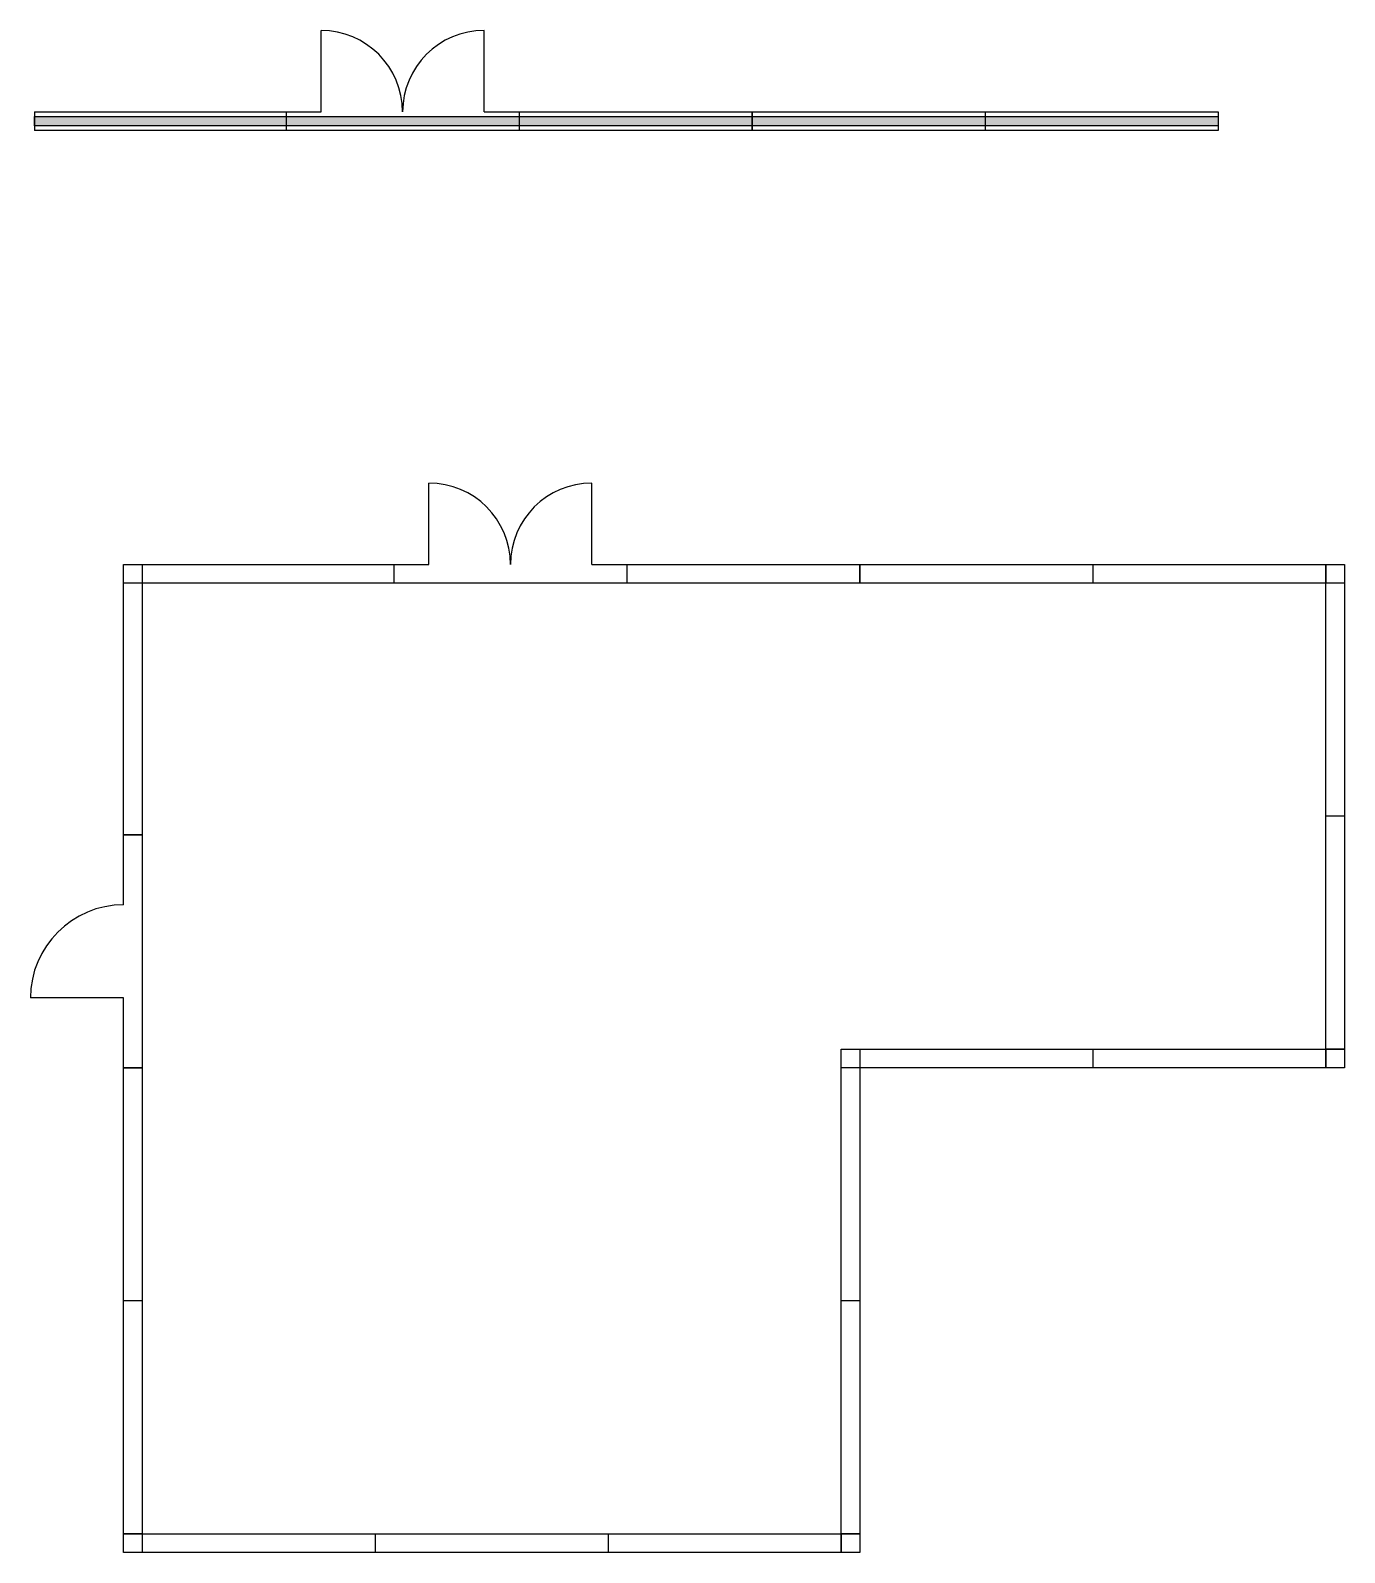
# Model space of a CAD drawing. Header units: inches. Extents: x 4890 to 14474, y 176 to 6708.
# Drawn here: x 4890 to 10530, y 176 to 6708 of the extents above; entities that cross this region are included whole.
import ezdxf

# ---------------------------------------------------------------- set-up
doc = ezdxf.new("R2010")
doc.units = ezdxf.units.IN
doc.header["$MEASUREMENT"] = 0

# ---------------------------------------------------------------- blocks, each defined once
blk = doc.blocks.new('WSE')
for p, q in [((150, 40), (150, 390)), ((850, 40), (850, 390)), ((0, 40), (150, 40)), ((0, 40), (150, 40)), ((0, 40), (0, -40)), ((850, 40), (1000, 40)), ((1000, 40), (1000, -40)), ((1000, -40), (0, -40))]:
    blk.add_line(p, q)
for centre, start, end in [((150, 40), 0, 90), ((850, 40), 90, 180)]:
    blk.add_arc(centre, 350, start, end)
blk = doc.blocks.new('NE')
at = {"color": 0}
for p, q in [((0, 40), (1000, 40)), ((0, 40), (0, -40)), ((1000, 40), (1000, -40)), ((1000, -40), (0, -40))]:
    blk.add_line(p, q, dxfattribs=at)
blk = doc.blocks.new('SE')
blk.add_line((300, 40), (300, 440))
at = {"color": 0}
for p, q in [((0, 40), (300, 40)), ((0, 40), (0, -40)), ((700, 40), (1000, 40)), ((1000, 40), (1000, -40)), ((1000, -40), (0, -40))]:
    blk.add_line(p, q, dxfattribs=at)
blk.add_arc((300, 40), 400, 0, 90)

msp = doc.modelspace()

# ---------------------------------------------------------------- hatches: boundary and pattern name
h = msp.add_hatch()
h.set_pattern_fill('AR-SAND', color=256, scale=10)
h.set_pattern_definition([(37.5, (-18.258, 290.967), (-0.629934, 19.268238), [0, -15.2, 0, -17, 0, -16.25]), (7.5, (-18.258, 290.967), (17.697767, 28.22146), [0, -8.2, 0, -13.7, 0, -5.25]), (327.5, (-30.558, 290.967), (31.141419, 0.05659), [0, -5, 0, -18, 0, -23.5]), (317.5, (-30.558, 290.967), (30.061266, 8.776756), [0, -2.5, 0, -11.8, 0, -13.5])])
h.paths.add_polyline_path([(9987.7, 6298.3), (9987.7, 6338.3), (4907.7, 6338.3), (4907.7, 6298.3)])

# ---------------------------------------------------------------- linework, layer by layer
at = {"color": 0}
for p, q in [((4907.7, 6358.3), (5987.7, 6358.3)), ((5987.7, 6358.3), (5987.7, 6278.3)), ((5987.7, 6278.3), (4907.7, 6278.3)), ((5370.5, 4415.9), (6450.5, 4415.9)), ((5370.5, 4415.9), (5370.5, 4335.9)), ((6450.5, 4415.9), (6450.5, 4335.9)), ((5290.5, 3255.9), (5290.5, 4335.9)), ((5370.5, 4335.9), (5290.5, 4335.9)), ((5370.5, 4335.9), (5370.5, 3255.9)), ((6450.5, 4335.9), (5370.5, 4335.9)), ((5370.5, 3255.9), (5290.5, 3255.9))]:
    msp.add_line(p, q, dxfattribs=at)
msp.add_line((4907.7, 6358.3), (4907.7, 6278.3))
for points in [[(9987.7, 6298.3), (4907.7, 6298.3), (4907.7, 6338.3), (9987.7, 6338.3)], [(5290.5, 4415.9), (5370.5, 4415.9), (5370.5, 4335.9), (5290.5, 4335.9)], [(8370.5, 2335.9), (8450.5, 2335.9), (8450.5, 2255.9), (8370.5, 2255.9)], [(10450.5, 2335.9), (10530.5, 2335.9), (10530.5, 2255.9), (10450.5, 2255.9)], [(5290.5, 255.9), (5370.5, 255.9), (5370.5, 175.9), (5290.5, 175.9)], [(8370.5, 255.9), (8450.5, 255.9), (8450.5, 175.9), (8370.5, 175.9)]]:
    msp.add_lwpolyline(points, close=True)
for points in [[(8987.7, 6358.3), (8987.7, 6278.3), (7987.7, 6278.3), (7987.7, 6358.3)], [(9450.5, 4415.9), (9450.5, 4335.9), (8450.5, 4335.9), (8450.5, 4415.9)]]:
    msp.add_lwpolyline(points, close=True, dxfattribs=at)
at = {"color": 1}
msp.add_lwpolyline([(10450.5, 4415.9), (10530.5, 4415.9), (10530.5, 4335.9), (10450.5, 4335.9)], close=True, dxfattribs=at)

# ---------------------------------------------------------------- block references
for name, p in [('WSE', (5987.7, 6318.3)), ('NE', (6987.7, 6318.3)), ('NE', (8987.7, 6318.3)), ('WSE', (6450.5, 4375.9)), ('NE', (7450.5, 4375.9)), ('NE', (9450.5, 4375.9)), ('NE', (8450.5, 2295.9)), ('NE', (9450.5, 2295.9)), ('NE', (5370.5, 215.9)), ('NE', (6370.5, 215.9)), ('NE', (7370.5, 215.9))]:
    msp.add_blockref(name, p)
for name, p, rotation in [('NE', (10490.5, 4335.9), 270), ('NE', (10490.5, 3335.9), 270), ('SE', (5330.5, 2255.9), 90), ('NE', (5330.5, 2255.9), 270), ('NE', (8410.5, 2255.9), 270), ('NE', (5330.5, 1255.9), 270), ('NE', (8410.5, 1255.9), 270)]:
    msp.add_blockref(name, p, dxfattribs=dict(rotation=rotation))

doc.saveas('drawing.dxf')
